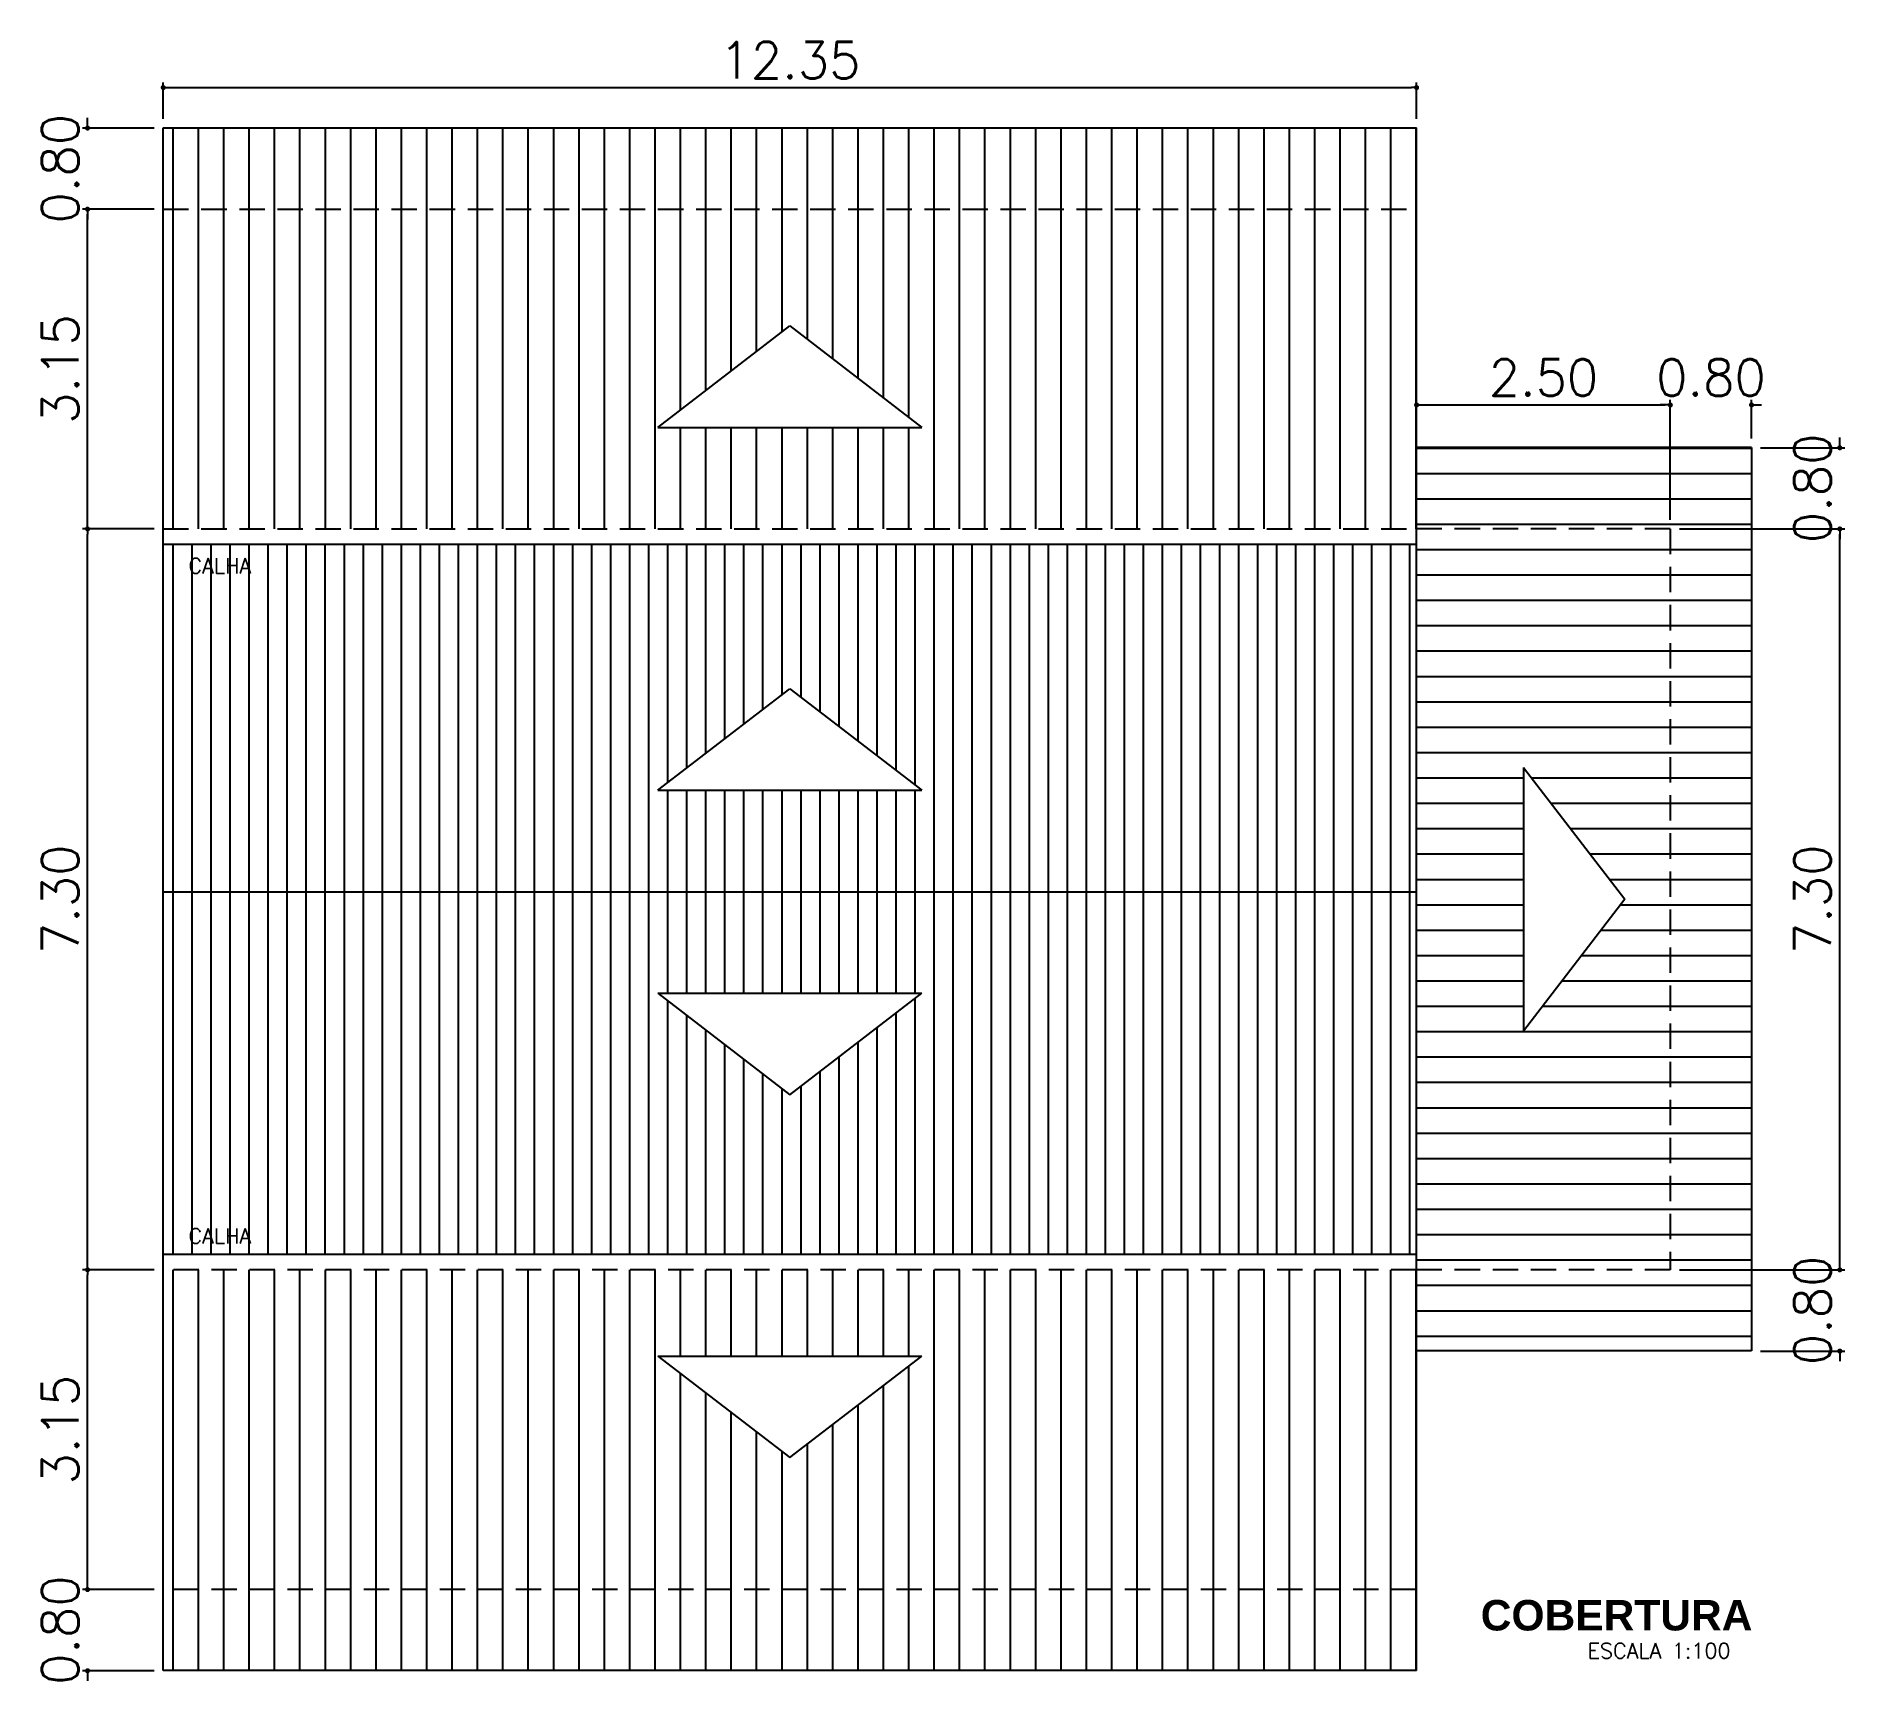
# Model space of a CAD drawing. Extents: x -128.2 to -60.4, y 68.5 to 94.7.
# Drawn here: x -78.23 to -60.4, y 73.02 to 89.23 of the extents above; entities that cross this region are included whole.
import ezdxf

# ---------------------------------------------------------------- set-up
doc = ezdxf.new("R2010")
doc.units = 0
doc.header["$MEASUREMENT"] = 0
doc.linetypes.add('HIDDEN', pattern=[0.375, 0.25, -0.125])
doc.layers.get('0').update_dxf_attribs({"linetype": 'CONTINUOUS'})
doc.layers.get('DEFPOINTS').update_dxf_attribs({"linetype": 'CONTINUOUS'})
for name, color, linetype in [('ALVENARIA', 7, 'CONTINUOUS'), ('ALVENARIA1', 44, 'CONTINUOUS'), ('COBERTURA', 6, 'CONTINUOUS'), ('COTA', 1, 'CONTINUOUS'), ('HATCH', 30, 'CONTINUOUS'), ('TEXTO2', 40, 'CONTINUOUS'), ('TEXTO5', 5, 'CONTINUOUS')]:
    doc.layers.add(name, color=color, linetype=linetype)
doc.styles.add('SANSSERIFBOLD', font='sasb____.pfb')
doc.styles.add('SIMPLEX', font='SIMPLEX.SHX')
doc.dimstyles.new('DIM200', dxfattribs={"dimtxt": 0.36, "dimasz": 0.05, "dimexe": 0.05, "dimexo": 0.09, "dimgap": 0.09, "dimtad": 1, "dimzin": 0, "dimdsep": 46, "dimtxsty": 'SIMPLEX', "dimblk": 'DOT', "dimcen": 0.09, "dimadec": 0, "dimazin": 0, "dimtfac": 1, "dimtix": 1, "dimtofl": 0, "dimtmove": 2, "dimatfit": 3, "dimldrblk": 'DOT', "dimfxl": 0, "dimtolj": 1, "dimtzin": 0, "dimarcsym": 0})

msp = doc.modelspace()

# ---------------------------------------------------------------- texts
at = {"layer": 'TEXTO2', "style": 'SIMPLEX'}
for s, p in [('CALHA', (-76.725, 83.934)), ('CALHA', (-76.725, 77.33)), ('ESCALA 1:100', (-62.939, 73.244))]:
    msp.add_text(s, height=0.15, dxfattribs=at).set_placement(p)
at = {"layer": 'TEXTO5', "style": 'SANSSERIFBOLD'}
msp.add_text('COBERTURA', height=0.3, dxfattribs=at).set_placement((-63.992, 73.519))

# ---------------------------------------------------------------- blocks, each defined once
blk = doc.blocks.new('DOT')
at = {"layer": 'ALVENARIA', "color": 0, "linetype": 'ByBlock'}
blk.add_line((-0.5, 0), (-1, 0), dxfattribs=at)
at = {"layer": 'ALVENARIA', "color": 0, "linetype": 'ByBlock', "const_width": 0.5}
blk.add_lwpolyline([(-0.25, 0, 1), (0.25, 0, 1)], format="xyb", close=True, dxfattribs=at)
blk = doc.blocks.new('*D124')
at = {"color": 0, "linetype": 'ByBlock'}
for p, q in [((-99.097, 70.243), (-99.097, 70.602)), ((-86.747, 70.243), (-86.747, 70.602)), ((-99.047, 70.552), (-86.797, 70.552))]:
    blk.add_line(p, q, dxfattribs=at)
at = {"layer": 'DEFPOINTS', "color": 0, "linetype": 'ByBlock'}
for p in [(-86.747, 70.552), (-99.097, 70.153), (-86.747, 70.153)]:
    blk.add_point(p, dxfattribs=at)
at = {"color": 0, "linetype": 'ByBlock', "xscale": 0.05, "yscale": 0.05, "zscale": 0.05, "rotation": 180}
blk.add_blockref('DOT', (-99.097, 70.552), dxfattribs=at)
at = {"color": 0, "linetype": 'ByBlock', "xscale": 0.05, "yscale": 0.05, "zscale": 0.05}
blk.add_blockref('DOT', (-86.747, 70.552), dxfattribs=at)
at = {"color": 0, "linetype": 'ByBlock', "insert": (-92.922, 70.822), "char_height": 0.36, "attachment_point": 5, "style": 'SIMPLEX'}
blk.add_mtext('\\A1;12.35', dxfattribs=at)
blk = doc.blocks.new('*D125')
at = {"color": 0, "linetype": 'ByBlock'}
for p, q in [((-86.747, 66.293), (-86.747, 67.475)), ((-86.697, 67.425), (-84.297, 67.425)), ((-84.247, 66.293), (-84.247, 67.475))]:
    blk.add_line(p, q, dxfattribs=at)
at = {"layer": 'DEFPOINTS', "color": 0, "linetype": 'ByBlock'}
for p in [(-84.247, 67.425), (-86.747, 66.203), (-84.247, 66.203)]:
    blk.add_point(p, dxfattribs=at)
at = {"color": 0, "linetype": 'ByBlock', "xscale": 0.05, "yscale": 0.05, "zscale": 0.05, "rotation": 180}
blk.add_blockref('DOT', (-86.747, 67.425), dxfattribs=at)
at = {"color": 0, "linetype": 'ByBlock', "xscale": 0.05, "yscale": 0.05, "zscale": 0.05}
blk.add_blockref('DOT', (-84.247, 67.425), dxfattribs=at)
at = {"color": 0, "linetype": 'ByBlock', "insert": (-85.497, 67.695), "char_height": 0.36, "attachment_point": 5, "style": 'SIMPLEX'}
blk.add_mtext('\\A1;2.50', dxfattribs=at)
blk = doc.blocks.new('*D126')
at = {"color": 0, "linetype": 'ByBlock'}
for p, q in [((-84.297, 67.425), (-84.347, 67.425)), ((-83.447, 67.093), (-83.447, 67.475)), ((-83.397, 67.425), (-83.347, 67.425))]:
    blk.add_line(p, q, dxfattribs=at)
at = {"layer": 'DEFPOINTS', "color": 0, "linetype": 'ByBlock'}
for p in [(-83.447, 67.425), (-83.447, 67.003), (-84.247, 66.203)]:
    blk.add_point(p, dxfattribs=at)
at = {"color": 0, "linetype": 'ByBlock', "xscale": 0.05, "yscale": 0.05, "zscale": 0.05}
blk.add_blockref('DOT', (-84.247, 67.425), dxfattribs=at)
at = {"color": 0, "linetype": 'ByBlock', "xscale": 0.05, "yscale": 0.05, "zscale": 0.05, "rotation": 180}
blk.add_blockref('DOT', (-83.447, 67.425), dxfattribs=at)
at = {"color": 0, "linetype": 'ByBlock', "insert": (-83.847, 67.695), "char_height": 0.36, "attachment_point": 5, "style": 'SIMPLEX'}
blk.add_mtext('\\A1;0.80', dxfattribs=at)
blk = doc.blocks.new('*D127')
at = {"color": 0, "linetype": 'ByBlock'}
for p, q in [((-99.843, 55.953), (-99.843, 56.003)), ((-99.187, 55.903), (-99.893, 55.903)), ((-99.187, 55.103), (-99.893, 55.103)), ((-99.843, 55.053), (-99.843, 55.003))]:
    blk.add_line(p, q, dxfattribs=at)
at = {"layer": 'DEFPOINTS', "color": 0, "linetype": 'ByBlock'}
for p in [(-99.843, 55.903), (-99.097, 55.903), (-99.097, 55.103)]:
    blk.add_point(p, dxfattribs=at)
at = {"color": 0, "linetype": 'ByBlock', "xscale": 0.05, "yscale": 0.05, "zscale": 0.05}
for p, rotation in [((-99.843, 55.903), 270), ((-99.843, 55.103), 90)]:
    blk.add_blockref('DOT', p, dxfattribs=dict(at, rotation=rotation))
at = {"color": 0, "linetype": 'ByBlock', "insert": (-100.113, 55.503), "char_height": 0.36, "attachment_point": 5, "rotation": 90, "style": 'SIMPLEX'}
blk.add_mtext('\\A1;0.80', dxfattribs=at)
blk = doc.blocks.new('*D128')
at = {"color": 0, "linetype": 'ByBlock'}
for p, q in [((-99.187, 58.903), (-99.893, 58.903)), ((-99.843, 55.803), (-99.843, 58.853))]:
    blk.add_line(p, q, dxfattribs=at)
at = {"layer": 'DEFPOINTS', "color": 0, "linetype": 'ByBlock'}
for p in [(-99.843, 58.903), (-99.097, 58.903), (-99.097, 55.753)]:
    blk.add_point(p, dxfattribs=at)
at = {"color": 0, "linetype": 'ByBlock', "xscale": 0.05, "yscale": 0.05, "zscale": 0.05}
for p, rotation in [((-99.843, 58.903), 90), ((-99.843, 55.753), 270)]:
    blk.add_blockref('DOT', p, dxfattribs=dict(at, rotation=rotation))
at = {"color": 0, "linetype": 'ByBlock', "insert": (-100.113, 57.328), "char_height": 0.36, "attachment_point": 5, "rotation": 90, "style": 'SIMPLEX'}
blk.add_mtext('\\A1;3.15', dxfattribs=at)
blk = doc.blocks.new('*D129')
at = {"color": 0, "linetype": 'ByBlock'}
for p, q in [((-99.187, 66.203), (-99.893, 66.203)), ((-99.843, 58.953), (-99.843, 66.153))]:
    blk.add_line(p, q, dxfattribs=at)
at = {"layer": 'DEFPOINTS', "color": 0, "linetype": 'ByBlock'}
for p in [(-99.843, 66.203), (-99.097, 66.203), (-99.097, 58.903)]:
    blk.add_point(p, dxfattribs=at)
at = {"color": 0, "linetype": 'ByBlock', "xscale": 0.05, "yscale": 0.05, "zscale": 0.05}
for p, rotation in [((-99.843, 66.203), 90), ((-99.843, 58.903), 270)]:
    blk.add_blockref('DOT', p, dxfattribs=dict(at, rotation=rotation))
at = {"color": 0, "linetype": 'ByBlock', "insert": (-100.113, 62.553), "char_height": 0.36, "attachment_point": 5, "rotation": 90, "style": 'SIMPLEX'}
blk.add_mtext('\\A1;7.30', dxfattribs=at)
blk = doc.blocks.new('*D130')
at = {"color": 0, "linetype": 'ByBlock'}
for p, q in [((-99.187, 69.353), (-99.893, 69.353)), ((-99.843, 66.253), (-99.843, 69.303))]:
    blk.add_line(p, q, dxfattribs=at)
at = {"layer": 'DEFPOINTS', "color": 0, "linetype": 'ByBlock'}
for p in [(-99.843, 69.353), (-99.097, 69.353), (-99.097, 66.203)]:
    blk.add_point(p, dxfattribs=at)
at = {"color": 0, "linetype": 'ByBlock', "xscale": 0.05, "yscale": 0.05, "zscale": 0.05}
for p, rotation in [((-99.843, 69.353), 90), ((-99.843, 66.203), 270)]:
    blk.add_blockref('DOT', p, dxfattribs=dict(at, rotation=rotation))
at = {"color": 0, "linetype": 'ByBlock', "insert": (-100.113, 67.778), "char_height": 0.36, "attachment_point": 5, "rotation": 90, "style": 'SIMPLEX'}
blk.add_mtext('\\A1;3.15', dxfattribs=at)
blk = doc.blocks.new('*D131')
at = {"color": 0, "linetype": 'ByBlock'}
for p, q in [((-99.843, 70.203), (-99.843, 70.253)), ((-99.187, 70.153), (-99.893, 70.153)), ((-99.843, 69.303), (-99.843, 69.253))]:
    blk.add_line(p, q, dxfattribs=at)
at = {"layer": 'DEFPOINTS', "color": 0, "linetype": 'ByBlock'}
for p in [(-99.843, 70.153), (-99.097, 70.153), (-99.097, 69.353)]:
    blk.add_point(p, dxfattribs=at)
at = {"color": 0, "linetype": 'ByBlock', "xscale": 0.05, "yscale": 0.05, "zscale": 0.05}
for p, rotation in [((-99.843, 70.153), 270), ((-99.843, 69.353), 90)]:
    blk.add_blockref('DOT', p, dxfattribs=dict(at, rotation=rotation))
at = {"color": 0, "linetype": 'ByBlock', "insert": (-100.113, 69.753), "char_height": 0.36, "attachment_point": 5, "rotation": 90, "style": 'SIMPLEX'}
blk.add_mtext('\\A1;0.80', dxfattribs=at)
blk = doc.blocks.new('*D132')
at = {"color": 0, "linetype": 'ByBlock'}
for p, q in [((-82.577, 58.953), (-82.577, 59.003)), ((-84.157, 58.903), (-82.527, 58.903)), ((-83.357, 58.103), (-82.527, 58.103)), ((-82.577, 58.053), (-82.577, 58.003))]:
    blk.add_line(p, q, dxfattribs=at)
at = {"layer": 'DEFPOINTS', "color": 0, "linetype": 'ByBlock'}
for p in [(-84.247, 58.903), (-82.577, 58.903), (-83.447, 58.103)]:
    blk.add_point(p, dxfattribs=at)
at = {"color": 0, "linetype": 'ByBlock', "xscale": 0.05, "yscale": 0.05, "zscale": 0.05}
for p, rotation in [((-82.577, 58.903), 270), ((-82.577, 58.103), 90)]:
    blk.add_blockref('DOT', p, dxfattribs=dict(at, rotation=rotation))
at = {"color": 0, "linetype": 'ByBlock', "insert": (-82.847, 58.503), "char_height": 0.36, "attachment_point": 5, "rotation": 90, "style": 'SIMPLEX'}
blk.add_mtext('\\A1;0.80', dxfattribs=at)
blk = doc.blocks.new('*D133')
at = {"color": 0, "linetype": 'ByBlock'}
for p, q in [((-84.157, 66.203), (-82.527, 66.203)), ((-82.577, 58.953), (-82.577, 66.153))]:
    blk.add_line(p, q, dxfattribs=at)
at = {"layer": 'DEFPOINTS', "color": 0, "linetype": 'ByBlock'}
for p in [(-84.247, 66.203), (-82.577, 66.203), (-84.247, 58.903)]:
    blk.add_point(p, dxfattribs=at)
at = {"color": 0, "linetype": 'ByBlock', "xscale": 0.05, "yscale": 0.05, "zscale": 0.05}
for p, rotation in [((-82.577, 66.203), 90), ((-82.577, 58.903), 270)]:
    blk.add_blockref('DOT', p, dxfattribs=dict(at, rotation=rotation))
at = {"color": 0, "linetype": 'ByBlock', "insert": (-82.847, 62.553), "char_height": 0.36, "attachment_point": 5, "rotation": 90, "style": 'SIMPLEX'}
blk.add_mtext('\\A1;7.30', dxfattribs=at)
blk = doc.blocks.new('*D134')
at = {"color": 0, "linetype": 'ByBlock'}
for p, q in [((-82.577, 67.053), (-82.577, 67.103)), ((-83.357, 67.003), (-82.527, 67.003)), ((-82.577, 66.153), (-82.577, 66.103))]:
    blk.add_line(p, q, dxfattribs=at)
at = {"layer": 'DEFPOINTS', "color": 0, "linetype": 'ByBlock'}
for p in [(-83.447, 67.003), (-82.577, 67.003), (-84.247, 66.203)]:
    blk.add_point(p, dxfattribs=at)
at = {"color": 0, "linetype": 'ByBlock', "xscale": 0.05, "yscale": 0.05, "zscale": 0.05}
for p, rotation in [((-82.577, 67.003), 270), ((-82.577, 66.203), 90)]:
    blk.add_blockref('DOT', p, dxfattribs=dict(at, rotation=rotation))
at = {"color": 0, "linetype": 'ByBlock', "insert": (-82.847, 66.603), "char_height": 0.36, "attachment_point": 5, "rotation": 90, "style": 'SIMPLEX'}
blk.add_mtext('\\A1;0.80', dxfattribs=at)

# ---------------------------------------------------------------- dimensions: what is measured, and where the dimension line sits
at = {"layer": 'COTA'}
for base, p1, p2, picture, middle in [((-64.624, 88.721), (-76.974, 88.323), (-64.624, 88.323), '*D124', (-70.799, 88.991)), ((-62.124, 85.594), (-64.624, 84.373), (-62.124, 84.373), '*D125', (-63.374, 85.864))]:
    dim = msp.add_linear_dim(base=base, p1=p1, p2=p2, dimstyle='DIM200', dxfattribs=at)
    dim.commit()
    dim.dimension.update_dxf_attribs({"geometry": picture, "text_midpoint": middle, "insert": (22.123, 18.169)})
for base, p1, p2, picture, middle in [((-77.72, 88.323), (-76.974, 87.523), (-76.974, 88.323), '*D131', (-77.99, 87.923)), ((-77.72, 87.523), (-76.974, 84.373), (-76.974, 87.523), '*D130', (-77.99, 85.948)), ((-60.455, 85.173), (-62.124, 84.373), (-61.324, 85.173), '*D134', (-60.725, 84.773)), ((-77.72, 84.373), (-76.974, 77.073), (-76.974, 84.373), '*D129', (-77.99, 80.723)), ((-60.455, 84.373), (-62.124, 77.073), (-62.124, 84.373), '*D133', (-60.725, 80.723)), ((-77.72, 77.073), (-76.974, 73.923), (-76.974, 77.073), '*D128', (-77.99, 75.498))]:
    dim = msp.add_linear_dim(base=base, p1=p1, p2=p2, angle=90, dimstyle='DIM200', override={"dimse1": 1}, dxfattribs=at)
    dim.commit()
    dim.dimension.update_dxf_attribs({"geometry": picture, "text_midpoint": middle, "insert": (22.123, 18.169)})
dim = msp.add_linear_dim(base=(-61.324, 85.594), p1=(-62.124, 84.373), p2=(-61.324, 85.173), dimstyle='DIM200', override={"dimse1": 1}, dxfattribs=at)
dim.commit()
dim.dimension.update_dxf_attribs({"geometry": '*D126', "text_midpoint": (-61.724, 85.864), "insert": (22.123, 18.169)})
for base, p1, p2, picture, middle, set_off in [((-60.455, 77.073), (-61.324, 76.273), (-62.124, 77.073), '*D132', (-60.725, 76.673), (22.123, 18.169)), ((-77.72, 73.923), (-76.974, 73.123), (-76.974, 73.923), '*D127', (-77.99, 73.673), (22.123, 18.019))]:
    dim = msp.add_linear_dim(base=base, p1=p1, p2=p2, angle=90, dimstyle='DIM200', dxfattribs=at)
    dim.commit()
    dim.dimension.update_dxf_attribs({"geometry": picture, "text_midpoint": middle, "insert": set_off})

# ---------------------------------------------------------------- hatches: boundary and pattern name
at = {"layer": 'COTA'}
h = msp.add_hatch(dxfattribs=at)
h.set_pattern_fill('ANSI31', color=256, scale=2, angle=45, style=0)
h.set_pattern_definition([(90, (22.12293, 18.16946), (-0.25, 6e-17), [])])
h.paths.add_polyline_path([(-76.974, 87.523), (-76.974, 84.373), (-64.624, 84.373), (-64.624, 87.523)])
h.paths.add_polyline_path([(-69.499, 85.373), (-72.099, 85.373), (-70.799, 86.373)], flags=16)
h.paths.add_polyline_path([(-76.974, 88.323), (-76.974, 87.523), (-64.624, 87.523), (-64.624, 88.323)])
h.paths.add_polyline_path([(-76.974, 77.073), (-76.974, 73.923), (-64.624, 73.923), (-64.624, 77.073)])
h.paths.add_polyline_path([(-69.499, 76.223), (-70.799, 75.223), (-72.099, 76.223)], flags=16)
h.paths.add_polyline_path([(-76.974, 73.923), (-76.974, 73.123), (-64.624, 73.123), (-64.624, 73.923)])
h = msp.add_hatch(dxfattribs=at)
h.set_pattern_fill('ANSI31', color=256, scale=2, angle=135, style=0)
h.set_pattern_definition([(180, (22.12293, 18.16946), (-6e-17, -0.25), [])])
h.paths.add_polyline_path([(-64.624, 77.073), (-62.124, 77.073), (-62.124, 84.373), (-64.624, 84.373)], flags=16)
h.paths.add_polyline_path([(-63.572, 82.023), (-62.572, 80.723), (-63.572, 79.423)], flags=0)
h.paths.add_polyline_path([(-62.124, 77.073), (-64.624, 77.073), (-64.624, 76.273), (-61.324, 76.273), (-61.324, 85.173), (-64.624, 85.173), (-64.624, 84.373), (-62.124, 84.373)])
h = msp.add_hatch(dxfattribs=at)
h.set_pattern_fill('ANSI31', color=256, scale=1.5, angle=45, style=0)
h.set_pattern_definition([(90, (22.12293, 18.16946), (-0.1875, 3e-17), [])])
h.paths.add_polyline_path([(-64.624, 77.223), (-64.624, 80.798), (-76.974, 80.798), (-76.974, 77.223)])
h.paths.add_polyline_path([(-70.799, 78.798), (-72.099, 79.798), (-69.499, 79.798)], flags=16)
h.paths.add_polyline_path([(-64.624, 80.798), (-64.624, 84.223), (-76.974, 84.223), (-76.974, 80.798)])
h.paths.add_polyline_path([(-69.499, 81.798), (-72.099, 81.798), (-70.799, 82.798)], flags=16)
h.paths.add_polyline_path([(-76.762, 77.293), (-75.987, 77.293), (-75.987, 77.518), (-76.762, 77.518)], flags=24)
h.paths.add_polyline_path([(-76.762, 83.896), (-75.987, 83.896), (-75.987, 84.121), (-76.762, 84.121)], flags=24)

# ---------------------------------------------------------------- linework, layer by layer
at = {"layer": 'ALVENARIA1'}
for p, q in [((-72.099, 81.798), (-70.799, 82.798)), ((-70.799, 82.798), (-69.499, 81.798)), ((-72.099, 81.798), (-69.499, 81.798))]:
    msp.add_line(p, q, dxfattribs=at)
at = {"layer": 'COBERTURA', "linetype": 'Continuous'}
for p, q in [((-76.974, 88.323), (-64.624, 88.323)), ((-76.974, 87.523), (-76.974, 88.323)), ((-64.624, 87.523), (-64.624, 88.323)), ((-76.974, 73.923), (-76.974, 87.523)), ((-64.624, 73.923), (-64.624, 87.523)), ((-72.099, 85.373), (-70.799, 86.373)), ((-70.799, 86.373), (-69.499, 85.373)), ((-72.099, 85.373), (-69.499, 85.373)), ((-61.324, 85.173), (-64.624, 85.173)), ((-61.324, 85.173), (-61.324, 76.273)), ((-76.974, 84.223), (-64.624, 84.223)), ((-63.572, 82.023), (-62.572, 80.723)), ((-63.572, 82.023), (-63.572, 79.423)), ((-76.974, 80.798), (-64.624, 80.798)), ((-62.572, 80.723), (-63.572, 79.423)), ((-72.099, 79.798), (-70.799, 78.798)), ((-72.099, 79.798), (-69.499, 79.798)), ((-70.799, 78.798), (-69.499, 79.798)), ((-64.624, 77.223), (-76.974, 77.223)), ((-72.099, 76.223), (-69.499, 76.223)), ((-72.099, 76.223), (-70.799, 75.223)), ((-70.799, 75.223), (-69.499, 76.223)), ((-61.324, 76.273), (-64.624, 76.273)), ((-76.974, 73.123), (-76.974, 73.923)), ((-64.624, 73.123), (-64.624, 73.923)), ((-64.624, 73.123), (-76.974, 73.123))]:
    msp.add_line(p, q, dxfattribs=at)
at = {"layer": 'HATCH', "linetype": 'HIDDEN'}
for p, q in [((-76.974, 87.523), (-64.624, 87.523)), ((-76.974, 84.373), (-64.624, 84.373)), ((-62.124, 84.373), (-64.624, 84.373)), ((-62.124, 84.373), (-62.124, 77.073)), ((-64.624, 77.073), (-76.974, 77.073)), ((-62.124, 77.073), (-64.624, 77.073)), ((-64.624, 73.923), (-76.974, 73.923))]:
    msp.add_line(p, q, dxfattribs=at)

msp.set_redraw_order([(e.dxf.handle, doc.entitydb.next_handle()) for e in msp.query("TEXT MTEXT ATTDEF DIMENSION ARC_DIMENSION")])  # texts and dimensions are drawn at this point

doc.saveas('drawing.dxf')
